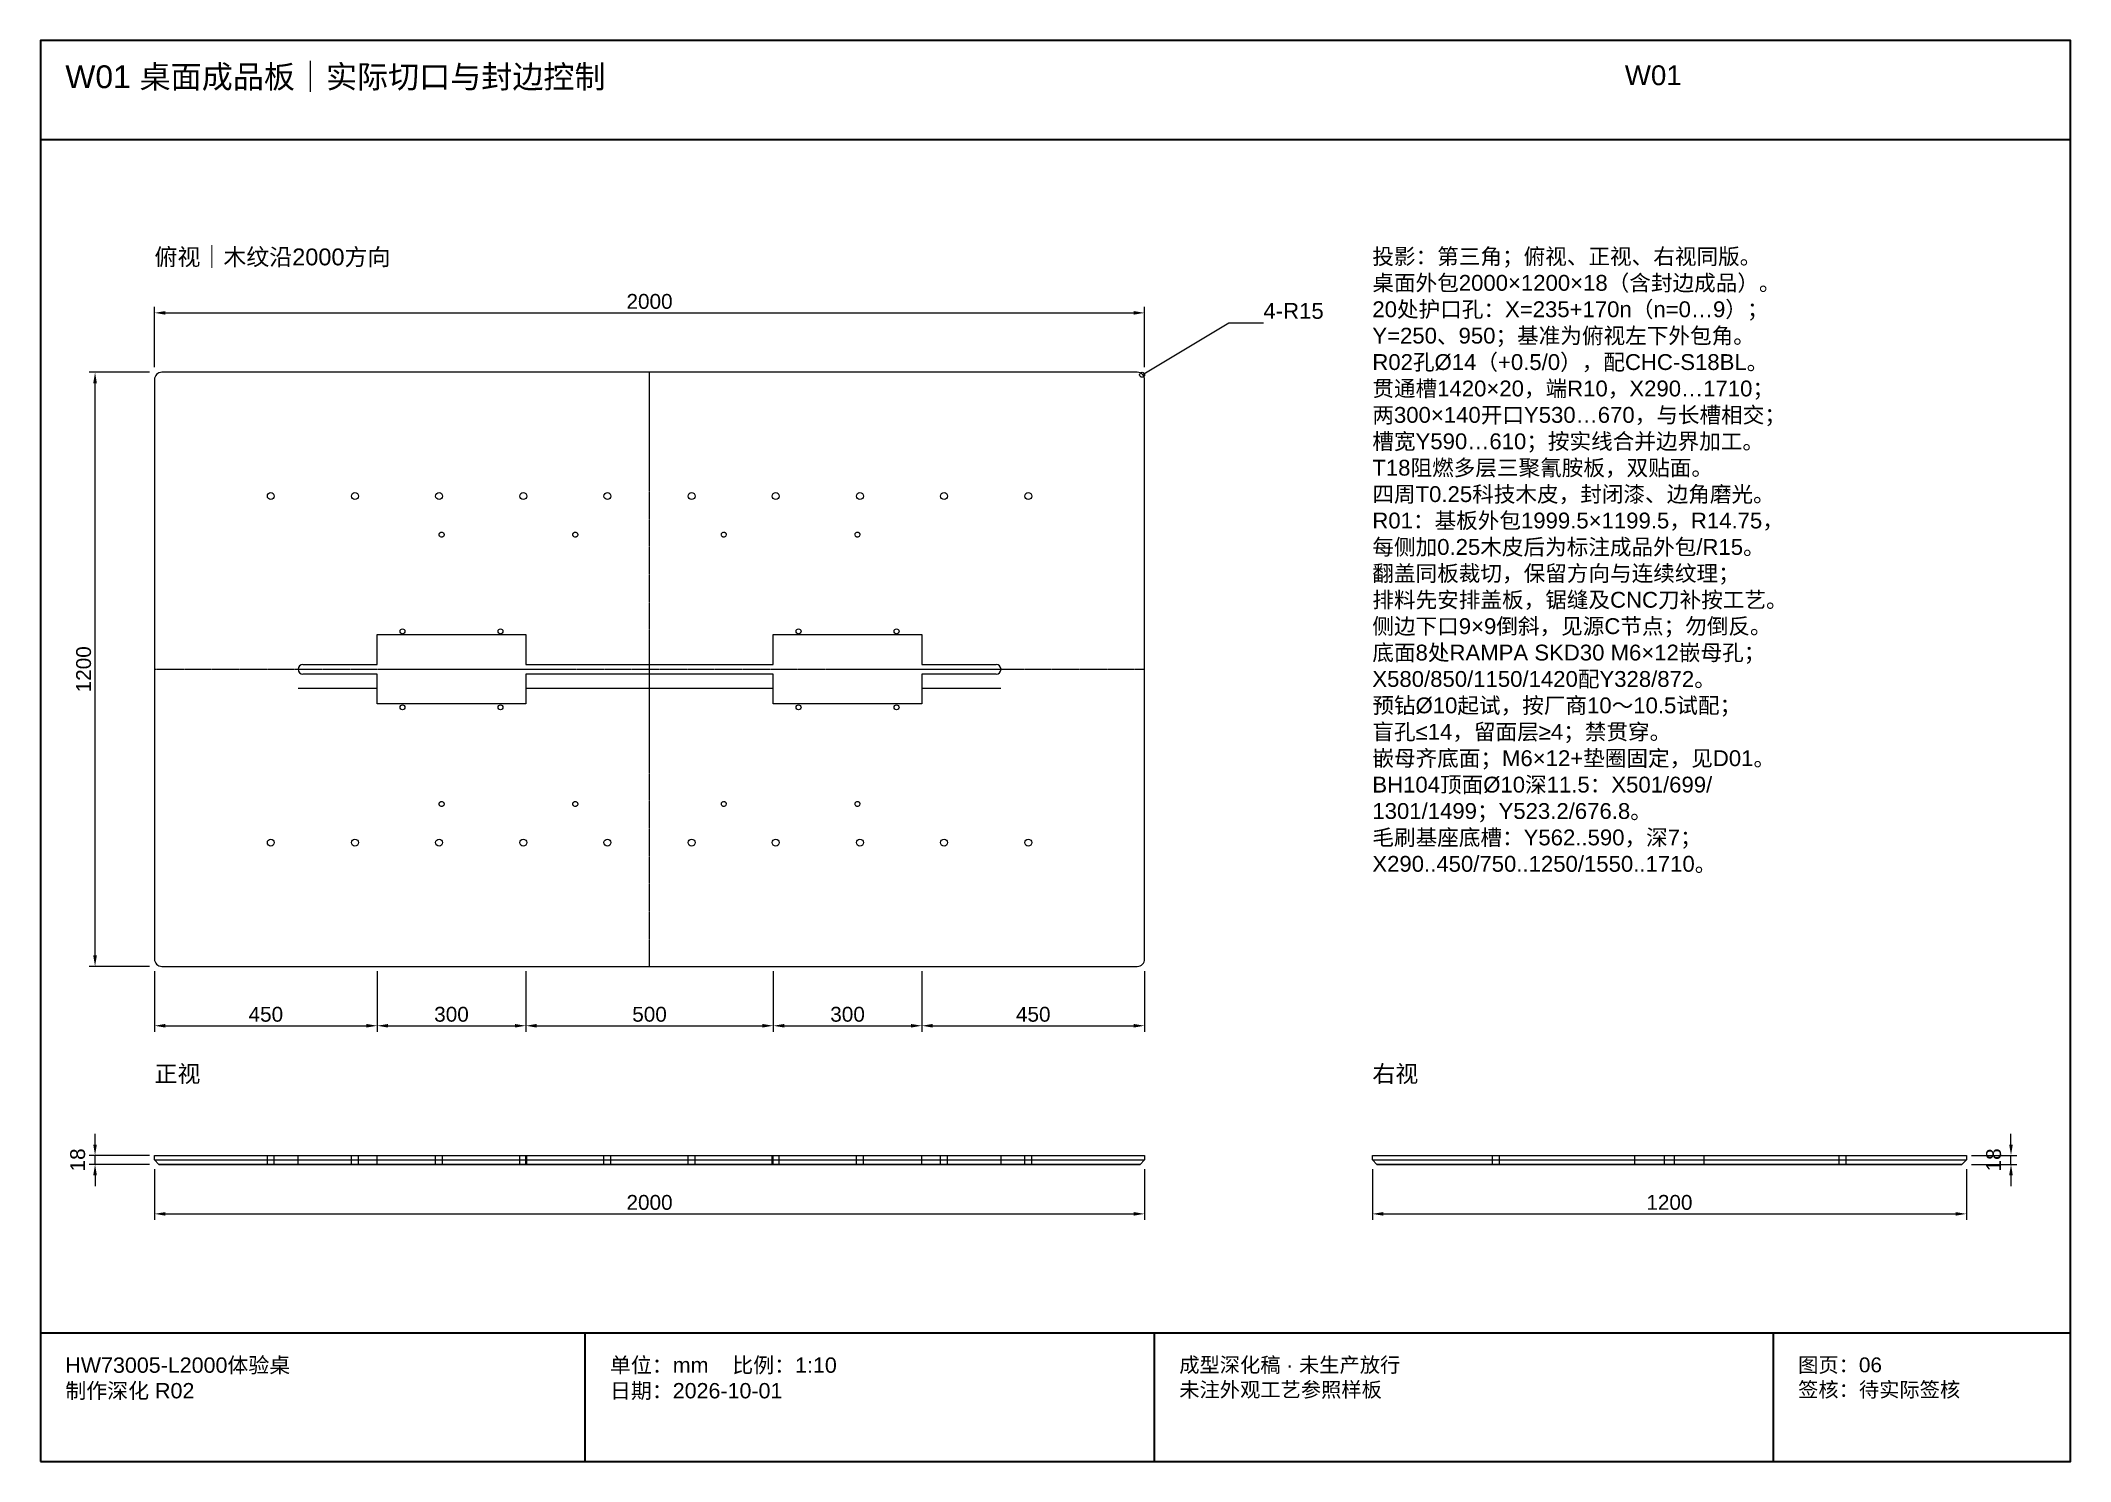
# Model space of a CAD drawing. Header units: millimetres. Extents: x 50 to 432208, y 2 to 4150.
# Drawn here: x 60050 to 64150, y 50 to 2920 of the extents above; entities that cross this region are included whole.
import ezdxf

# ---------------------------------------------------------------- set-up
doc = ezdxf.new("R2010")
doc.units = ezdxf.units.MM
doc.linetypes.add('CENTER', pattern=[5.08, 3.175, -0.635, 0.635, -0.635])
doc.linetypes.add('DASHED', pattern=[1.524, 1.27, -0.254])
for name, color, linetype, lineweight in [('CENTER', 8, 'CENTER', 13), ('DIM', 7, 'Continuous', 13), ('FRAME', 7, 'Continuous', 35), ('HIDDEN', 8, 'DASHED', 13), ('NOTE', 7, 'Continuous', 18), ('OUTLINE', 7, 'Continuous', 25)]:
    doc.layers.add(name, color=color, linetype=linetype, lineweight=lineweight)
doc.styles.add('CN', font='Arial Unicode.ttf')
doc.dimstyles.new('D10', dxfattribs={"dimtxt": 30, "dimasz": 22, "dimexe": 12, "dimexo": 10, "dimgap": 8, "dimtad": 1, "dimdsep": 46, "dimtxsty": 'CN', "dimcen": 2.5, "dimclrd": 7, "dimclre": 7, "dimclrt": 7, "dimazin": 3, "dimtfac": 1, "dimtmove": 0, "dimatfit": 3})

msp = doc.modelspace()

# ---------------------------------------------------------------- texts
at = {"layer": 'NOTE', "attachment_point": 1, "style": 'CN'}
for s, insert, char_height, width in [('W01 桌面成品板｜实际切口与封边控制', (60100, 2870), 46, 3100), ('W01', (63250, 2870), 40, 900), ('俯视｜木纹沿2000方向', (60280, 2500), 34, 1100), ('投影：第三角；俯视、正视、右视同版。\\P桌面外包2000×1200×18（含封边成品）。\\P20处护口孔：X=235+170n（n=0…9）；\\PY=250、950；基准为俯视左下外包角。\\PR02孔Ø14（+0.5/0），配CHC-S18BL。\\P贯通槽1420×20，端R10，X290…1710；\\P两300×140开口Y530…670，与长槽相交；\\P槽宽Y590…610；按实线合并边界加工。\\PT18阻燃多层三聚氰胺板，双贴面。\\P四周T0.25科技木皮，封闭漆、边角磨光。\\PR01：基板外包1999.5×1199.5，R14.75，\\P每侧加0.25木皮后为标注成品外包/R15。\\P翻盖同板裁切，保留方向与连续纹理；\\P排料先安排盖板，锯缝及CNC刀补按工艺。\\P侧边下口9×9倒斜，见源C节点；勿倒反。\\P底面8处RAMPA SKD30 M6×12嵌母孔；\\PX580/850/1150/1420配Y328/872。\\P预钻Ø10起试，按厂商10～10.5试配；\\P盲孔≤14，留面层≥4；禁贯穿。\\P嵌母齐底面；M6×12+垫圈固定，见D01。\\PBH104顶面Ø10深11.5：X501/699/\\P1301/1499；Y523.2/676.8。\\P毛刷基座底槽：Y562..590，深7；\\PX290..450/750..1250/1550..1710。', (62740, 2500), 32, 1300), ('4-R15', (62520, 2390), 32, 900), ('正视', (60280, 850), 34, 1100), ('右视', (62740, 850), 34, 1100), ('HW73005-L2000体验桌\\P制作深化 R02', (60100, 260), 31, 1000), ('单位：mm    比例：1:10\\P日期：2026-10-01', (61200, 260), 31, 1050), ('成型深化稿 · 未生产放行\\P未注外观工艺参照样板', (62350, 260), 30, 1150), ('图页：06\\P签核：待实际签核', (63600, 260), 30, 550)]:
    msp.add_mtext(s, dxfattribs=dict(at, insert=insert, char_height=char_height, width=width))

# ---------------------------------------------------------------- dimensions: what is measured, and where the dimension line sits
at = {"layer": 'DIM'}
for base, p1, p2 in [((60280, 2370), (60280, 2250), (62280, 2250)), ((60280, 930), (60280, 1050), (60730, 1050)), ((60730, 930), (60730, 1050), (61030, 1050)), ((61030, 930), (61030, 1050), (61530, 1050)), ((61530, 930), (61530, 1050), (61830, 1050)), ((61830, 930), (61830, 1050), (62280, 1050)), ((60280, 550), (60280, 650), (62280, 650)), ((62740, 550), (62740, 650), (63940, 650))]:
    msp.add_linear_dim(base=base, p1=p1, p2=p2, dimstyle='D10', dxfattribs=at).render()
for base, p1, p2 in [((60160, 1050), (60280, 1050), (60280, 2250)), ((60160, 650), (60280, 650), (60280, 668)), ((64030, 650), (63940, 650), (63940, 668))]:
    msp.add_linear_dim(base=base, p1=p1, p2=p2, angle=90, dimstyle='D10', dxfattribs=at).render()

# ---------------------------------------------------------------- linework, layer by layer
at = {"layer": 'CENTER'}
for p, q in [((61280, 1050), (61280, 2250)), ((60280, 1650), (62280, 1650))]:
    msp.add_line(p, q, dxfattribs=at)
at = {"layer": 'DIM'}
msp.add_lwpolyline([(62275, 2245), (62450, 2350), (62520, 2350)], dxfattribs=at)
msp.add_circle((62275, 2245), 5, dxfattribs=at)
at = {"layer": 'FRAME'}
for p, q in [((60050, 2720), (64150, 2720)), ((60050, 310), (64150, 310)), ((61150, 50), (61150, 310)), ((62300, 50), (62300, 310)), ((63550, 50), (63550, 310))]:
    msp.add_line(p, q, dxfattribs=at)
msp.add_lwpolyline([(60050, 50), (64150, 50), (64150, 2920), (60050, 2920)], close=True, dxfattribs=at)
at = {"layer": 'HIDDEN'}
for p, q in [((60570, 1612), (60730, 1612)), ((61030, 1612), (61530, 1612)), ((61830, 1612), (61990, 1612)), ((60508, 650), (60508, 668)), ((60522, 650), (60522, 668)), ((60570, 650), (60570, 668)), ((60678, 650), (60678, 668)), ((60692, 650), (60692, 668)), ((60730, 650), (60730, 668)), ((60848, 650), (60848, 668)), ((60862, 650), (60862, 668)), ((61018, 650), (61018, 668)), ((61030, 650), (61030, 668)), ((61032, 650), (61032, 668)), ((61188, 650), (61188, 668)), ((61202, 650), (61202, 668)), ((61358, 650), (61358, 668)), ((61372, 650), (61372, 668)), ((61528, 650), (61528, 668)), ((61530, 650), (61530, 668)), ((61542, 650), (61542, 668)), ((61698, 650), (61698, 668)), ((61712, 650), (61712, 668)), ((61830, 650), (61830, 668)), ((61868, 650), (61868, 668)), ((61882, 650), (61882, 668)), ((61990, 650), (61990, 668)), ((62038, 650), (62038, 668)), ((62052, 650), (62052, 668)), ((62983, 650), (62983, 668)), ((62997, 650), (62997, 668)), ((63270, 650), (63270, 668)), ((63330, 650), (63330, 668)), ((63350, 650), (63350, 668)), ((63410, 650), (63410, 668)), ((63683, 650), (63683, 668)), ((63697, 650), (63697, 668))]:
    msp.add_line(p, q, dxfattribs=at)
for centre in [(60860, 1922), (61130, 1922), (61430, 1922), (61700, 1922), (60860, 1378), (61130, 1378), (61430, 1378), (61700, 1378)]:
    msp.add_circle(centre, 5, dxfattribs=at)
at = {"layer": 'OUTLINE'}
for p, q in [((60280, 2235), (60280, 1065)), ((62265, 2250), (60295, 2250)), ((62280, 1065), (62280, 2235)), ((60295, 1050), (62265, 1050)), ((60280, 659), (62280, 659)), ((62740, 659), (63940, 659)), ((60289, 650), (62271, 650)), ((62749, 650), (63931, 650))]:
    msp.add_line(p, q, dxfattribs=at)
for points in [[(60580, 1660), (60730, 1660), (60730, 1720), (61030, 1720), (61030, 1660), (61530, 1660), (61530, 1720), (61830, 1720), (61830, 1660), (61980, 1660)], [(61980, 1640), (61830, 1640), (61830, 1580), (61530, 1580), (61530, 1640), (61030, 1640), (61030, 1580), (60730, 1580), (60730, 1640), (60580, 1640)]]:
    msp.add_lwpolyline(points, dxfattribs=at)
for points in [[(60280, 659), (60280, 668), (62280, 668), (62280, 659), (62271, 650), (60289, 650)], [(62740, 659), (62740, 668), (63940, 668), (63940, 659), (63931, 650), (62749, 650)]]:
    msp.add_lwpolyline(points, close=True, dxfattribs=at)
for centre, radius in [((60515, 2000), 7), ((60685, 2000), 7), ((60855, 2000), 7), ((61025, 2000), 7), ((61195, 2000), 7), ((61365, 2000), 7), ((61535, 2000), 7), ((61705, 2000), 7), ((61875, 2000), 7), ((62045, 2000), 7), ((60781, 1726.8), 5), ((60979, 1726.8), 5), ((61581, 1726.8), 5), ((61779, 1726.8), 5), ((60781, 1573.2), 5), ((60979, 1573.2), 5), ((61581, 1573.2), 5), ((61779, 1573.2), 5), ((60515, 1300), 7), ((60685, 1300), 7), ((60855, 1300), 7), ((61025, 1300), 7), ((61195, 1300), 7), ((61365, 1300), 7), ((61535, 1300), 7), ((61705, 1300), 7), ((61875, 1300), 7), ((62045, 1300), 7)]:
    msp.add_circle(centre, radius, dxfattribs=at)
for centre, radius, start, end in [((60295, 2235), 15, 90, 180), ((62265, 2235), 15, 0, 90), ((60580, 1650), 10, 90, 270), ((61980, 1650), 10, 270, 90), ((60295, 1065), 15, 180, 270), ((62265, 1065), 15, 270, 360)]:
    msp.add_arc(centre, radius, start, end, dxfattribs=at)

msp.set_redraw_order([(e.dxf.handle, doc.entitydb.next_handle()) for e in msp.query("TEXT MTEXT ATTDEF DIMENSION ARC_DIMENSION")])  # texts and dimensions are drawn at this point

doc.saveas('drawing.dxf')
